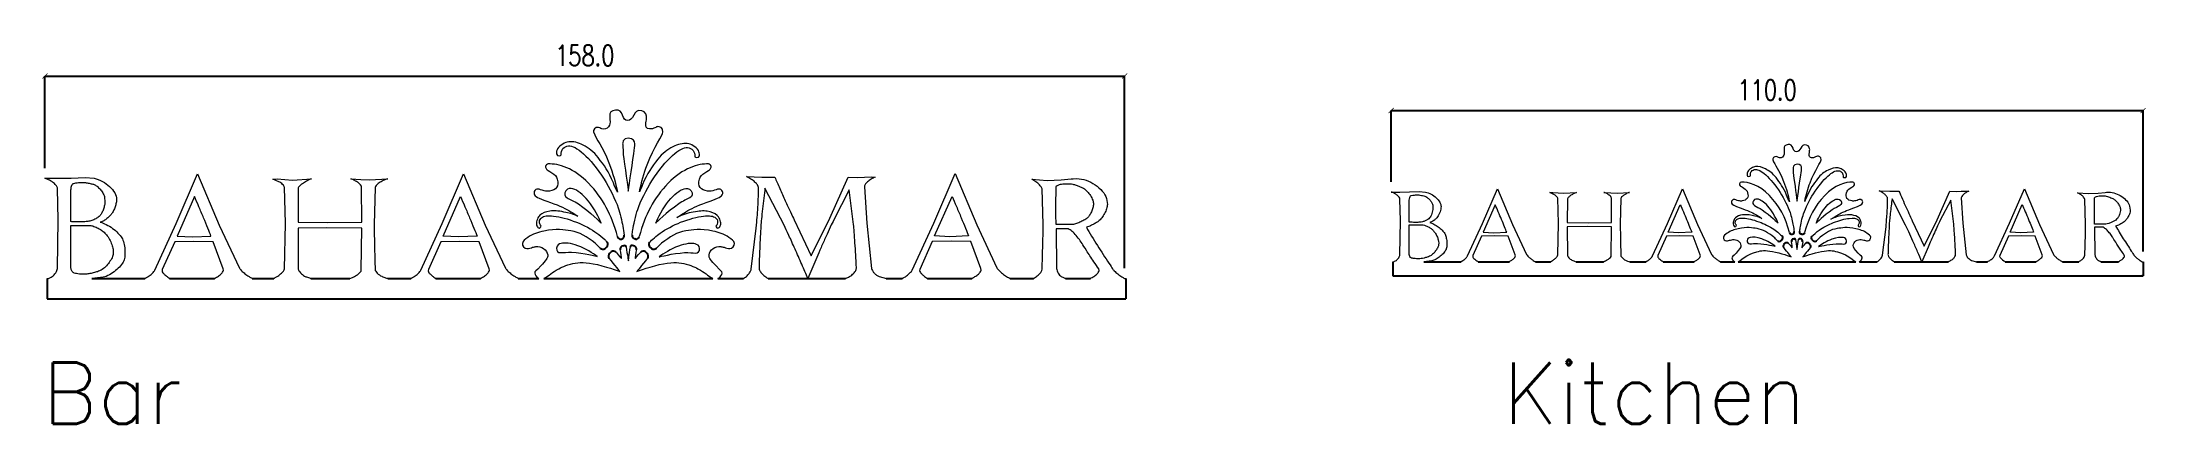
# Model space of a CAD drawing. Header units: inches. Extents: x 85 to 393, y -4 to 52.
import ezdxf

# ---------------------------------------------------------------- set-up
doc = ezdxf.new("R2010")
doc.units = ezdxf.units.IN
doc.header["$LTSCALE"] = 0.5
doc.header["$MEASUREMENT"] = 0
doc.layers.add('DIM', color=2, linetype='Continuous', lineweight=25)
doc.layers.add('I-FURN2', color=4, linetype='Continuous', lineweight=13)
doc.styles.add('Annotative', font='romans.shx', dxfattribs={"width": 0.75})
doc.styles.add('Arch-Dim', font='romans.shx', dxfattribs={"width": 0.75})
doc.dimstyles.new('Arch fav inches', dxfattribs={"dimscale": 48, "dimtxt": 0.0625, "dimasz": 0.015625, "dimexe": 0, "dimexo": 0.03125, "dimgap": 0.03125, "dimtad": 1, "dimdec": 1, "dimzin": 3, "dimdsep": 46, "dimtxsty": 'Arch-Dim', "dimblk1": 'ARCHTICK', "dimblk2": 'ARCHTICK', "dimsah": 1, "dimcen": 1, "dimclrd": 256, "dimclre": 256, "dimclrt": 256, "dimadec": 4, "dimazin": 2, "dimtfac": 1, "dimtdec": 1, "dimtix": 1, "dimtmove": 2, "dimatfit": 3, "dimfxl": 1, "dimfrac": 2, "dimtolj": 1, "dimtzin": 7, "dimarcsym": 0})

msp = doc.modelspace()

# ---------------------------------------------------------------- texts
at = {"char_height": 9, "width": 163.8845, "attachment_point": 1, "style": 'Annotative'}
for s, insert in [('{\\W1;Bar }', (85.07, 4.99)), ('{\\W1;Kitchen }', (298.82, 4.99))]:
    msp.add_mtext(s, dxfattribs=dict(at, insert=insert))

# ---------------------------------------------------------------- blocks, each defined once
blk = doc.blocks.new('baha sign flat letters')
for p, q in [((704.72, 1145.12, 0.99), (704.97, 1145.34, 0.99)), ((707.09, 1146.48, 0.99), (707.11, 1146.48, 0.99)), ((707.36, 1145.51, 0.99), (707.51, 1145.53, 0.99)), ((708.89, 1145.51, 0.99), (708.7, 1145.54, 0.99)), ((708.89, 1145.51, 0.99), (708.74, 1145.53, 0.99)), ((709.16, 1146.48, 0.99), (709.09, 1146.49, 0.99)), ((709.16, 1146.48, 0.99), (709.14, 1146.48, 0.99)), ((711.54, 1145.12, 0.99), (711.28, 1145.35, 0.99)), ((705.38, 1144.37, 0.99), (705.63, 1144.59, 0.99)), ((710.88, 1144.37, 0.99), (710.62, 1144.59, 0.99))]:
    blk.add_line(p, q)
for centre, radius, start, end in [((704.64, 1145.72, 0.99), 0.5, 311.9976, 42.4657), ((707.01, 1146.97, 0.99), 0.5, 194.4037, 279.0341), ((707.44, 1145.01, 0.99), 0.5, 99.0341, 190.2639), ((707.03, 1146.97, 0.99), 0.5, 279.0341, 9.0189), ((707.55, 1145.29, 0.99), 0.25, 9.0849, 99.0341), ((708.66, 1145.29, 0.99), 0.25, 81.929, 171.9369), ((709.16, 1146.98, 0.99), 0.5, 171.8701, 261.8925), ((708.81, 1145.01, 0.99), 0.503, 350.1688, 80.8733), ((709.24, 1146.98, 0.99), 0.508, 261.3757, 345.0324), ((711.62, 1145.72, 0.99), 0.5, 146.5687, 228.0644), ((704.38, 1145.49, 0.99), 0.5, 223.952, 311.9976), ((705.71, 1143.99, 0.99), 0.5, 131.9976, 220.1472), ((705.96, 1144.22, 0.99), 0.5, 40.6957, 131.9976), ((710.29, 1144.22, 0.99), 0.5, 48.0644, 139.3663), ((710.54, 1143.99, 0.99), 0.5, 319.917, 48.0644), ((711.87, 1145.49, 0.99), 0.504, 228.2401, 315.6812)]:
    blk.add_arc(centre, radius, start, end)
at = {"color": 7, "lineweight": 0}
for points, knots in [([(708.66, 1147.06, 0.99), (708.7, 1147.32, 0.99), (708.74, 1147.59, 0.99), (708.78, 1147.85, 0.99), (708.9, 1148.48, 0.99), (709.19, 1149.93, 0.99), (709.5, 1150.81, 0.99), (709.89, 1151.96, 0.99), (710.78, 1153.78, 0.99), (711.57, 1154.99, 0.99), (712.61, 1156.6, 0.99), (713.61, 1157.84, 0.99), (714.59, 1158.72, 0.99), (715.49, 1159.53, 0.99), (716.22, 1159.91, 0.99), (716.78, 1159.87, 0.99), (717.13, 1159.84, 0.99), (717.39, 1159.7, 0.99), (717.59, 1159.46, 0.99), (717.78, 1159.22, 0.99), (717.86, 1158.91, 0.99), (717.83, 1158.54, 0.99), (717.82, 1158.45, 0.99), (718.49, 1158.21, 0.99), (718.53, 1158.68, 0.99), (718.56, 1158.97, 0.99), (718.5, 1159.23, 0.99), (718.37, 1159.44, 0.99), (718.2, 1159.71, 0.99), (717.96, 1159.94, 0.99), (717.63, 1160.13, 0.99), (717.32, 1160.33, 0.99), (717.03, 1160.44, 0.99), (716.75, 1160.46, 0.99), (716.08, 1160.52, 0.99), (715.38, 1160.36, 0.99), (714.64, 1159.98, 0.99), (713.88, 1159.57, 0.99), (713.07, 1159.03, 0.99), (712.43, 1158.16, 0.99), (711.58, 1157.01, 0.99), (710.87, 1156.13, 0.99), (710.21, 1154.47, 0.99), (710.07, 1154.11, 0.99), (709.91, 1153.74, 0.99), (709.75, 1153.38, 0.99), (710.05, 1154.81, 0.99), (710.4, 1156.13, 0.99), (710.86, 1157.34, 0.99), (711.9, 1160.03, 0.99), (713.16, 1161.7, 0.99), (713.19, 1162.15, 0.99), (713.24, 1162.81, 0.99), (712.7, 1162.97, 0.99), (712.4, 1162.94, 0.99), (712.32, 1162.93, 0.99), (712.18, 1162.87, 0.99), (712, 1162.77, 0.99), (711.82, 1162.67, 0.99), (711.67, 1162.61, 0.99), (711.56, 1162.6, 0.99), (711.01, 1162.54, 0.99), (710.72, 1162.7, 0.99), (710.67, 1163.09, 0.99), (710.66, 1163.2, 0.99), (710.68, 1163.41, 0.99), (710.73, 1163.72, 0.99), (710.78, 1164.03, 0.99), (710.8, 1164.28, 0.99), (710.78, 1164.48, 0.99), (710.72, 1164.97, 0.99), (710.34, 1165.35, 0.99), (709.63, 1165.28, 0.99), (709.46, 1165.26, 0.99), (709.24, 1165.13, 0.99), (708.93, 1164.64, 0.99), (708.61, 1164.12, 0.99), (708.43, 1163.83, 0.99), (708.02, 1163.83, 0.99), (707.61, 1163.83, 0.99), (707.44, 1164.07, 0.99), (707.28, 1164.62, 0.99), (707.12, 1165.18, 0.99), (706.78, 1165.42, 0.99), (706.26, 1165.37, 0.99), (705.63, 1165.3, 0.99), (705.34, 1164.99, 0.99), (705.4, 1164.44, 0.99), (705.47, 1163.78, 0.99), (705.46, 1163.35, 0.99), (705.37, 1163.15, 0.99), (705.24, 1162.83, 0.99), (704.91, 1162.52, 0.99), (704.44, 1162.57, 0.99), (704.16, 1162.61, 0.99), (704.06, 1162.76, 0.99), (703.76, 1162.82, 0.99), (703.28, 1162.9, 0.99), (702.94, 1162.43, 0.99), (703.03, 1162.17, 0.99), (703.44, 1160.94, 0.99), (704.32, 1160.21, 0.99), (705.29, 1157.62, 0.99), (705.89, 1156.01, 0.99), (706.26, 1154.71, 0.99), (706.53, 1153.33, 0.99), (706.32, 1153.8, 0.99), (706.11, 1154.27, 0.99), (705.93, 1154.73, 0.99), (705.27, 1156.39, 0.99), (704.56, 1157.27, 0.99), (703.71, 1158.42, 0.99), (703.07, 1159.29, 0.99), (702.27, 1159.83, 0.99), (701.5, 1160.24, 0.99), (700.76, 1160.62, 0.99), (700.06, 1160.78, 0.99), (699.4, 1160.72, 0.99), (699.12, 1160.7, 0.99), (698.82, 1160.59, 0.99), (698.52, 1160.39, 0.99), (698.19, 1160.2, 0.99), (697.94, 1159.96, 0.99), (697.78, 1159.7, 0.99), (697.64, 1159.49, 0.99), (697.59, 1159.23, 0.99), (697.61, 1158.94, 0.99), (697.65, 1158.46, 0.99), (698.32, 1158.71, 0.99), (698.31, 1158.8, 0.99), (698.28, 1159.17, 0.99), (698.36, 1159.48, 0.99), (698.56, 1159.72, 0.99), (698.75, 1159.96, 0.99), (699.02, 1160.1, 0.99), (699.36, 1160.13, 0.99), (699.92, 1160.17, 0.99), (700.65, 1159.79, 0.99), (701.55, 1158.98, 0.99), (702.53, 1158.1, 0.99), (703.54, 1156.85, 0.99), (704.58, 1155.25, 0.99), (705.36, 1154.04, 0.99), (706.25, 1152.22, 0.99), (706.65, 1151.07, 0.99), (706.91, 1150.29, 0.99), (707.17, 1149.07, 0.99), (707.32, 1148.36, 0.99), (707.38, 1147.94, 0.99), (707.45, 1147.5, 0.99), (707.52, 1147.05, 0.99)], [49.876054, 49.876054, 49.876054, 49.876054, 50, 50, 50, 51, 51, 51, 52, 52, 52, 53, 53, 53, 54, 54, 54, 55, 55, 55, 56, 56, 56, 57, 57, 57, 58, 58, 58, 59, 59, 59, 60, 60, 60, 61, 61, 61, 62, 62, 62, 63, 63, 63, 64, 64, 64, 65, 65, 65, 66, 66, 66, 67, 67, 67, 68, 68, 68, 69, 69, 69, 70, 70, 70, 71, 71, 71, 72, 72, 72, 73, 73, 73, 74, 74, 74, 75, 75, 75, 76, 76, 76, 77, 77, 77, 78, 78, 78, 79, 79, 79, 80, 80, 80, 81, 81, 81, 82, 82, 82, 83, 83, 83, 84, 84, 84, 85, 85, 85, 86, 86, 86, 87, 87, 87, 88, 88, 88, 89, 89, 89, 90, 90, 90, 91, 91, 91, 92, 92, 92, 93, 93, 93, 94, 94, 94, 95, 95, 95, 96, 96, 96, 97, 97, 97, 98, 98, 98, 98.191776, 98.191776, 98.191776, 98.191776]), ([(707.39, 1158.85, 0.99), (707.32, 1159.72, 0.99), (707.29, 1160.43, 0.99), (707.29, 1160.43, 0.99), (707.29, 1160.43, 0.99), (707.28, 1161.26, 0.99), (708.12, 1161.26, 0.99), (708.91, 1161.26, 0.99), (709.08, 1160.75, 0.99), (709.08, 1160.43, 0.99), (709.09, 1160.11, 0.99), (709.04, 1159.72, 0.99), (708.92, 1158.95, 0.99), (708.62, 1156.91, 0.99), (708.12, 1153.47, 0.99), (708.12, 1153.47, 0.99), (708.12, 1153.47, 0.99), (707.58, 1157.53, 0.99), (707.39, 1158.85, 0.99)], [0, 0, 0, 0, 1, 1, 1, 2, 2, 2, 3, 3, 3, 4, 4, 4, 5, 5, 5, 6, 6, 6, 6]), ([(631.48, 1152.59, 0.99), (631.45, 1152.75, 0.99), (631.38, 1152.92, 0.99), (631.29, 1153.11, 0.99), (631.19, 1153.3, 0.99), (631.07, 1153.48, 0.99), (630.94, 1153.65, 0.99), (630.8, 1153.82, 0.99), (630.65, 1153.97, 0.99), (630.49, 1154.11, 0.99), (630.34, 1154.25, 0.99), (630.18, 1154.35, 0.99), (630.03, 1154.42, 0.99), (629.92, 1154.47, 0.99), (629.79, 1154.52, 0.99), (629.62, 1154.56, 0.99), (629.46, 1154.6, 0.99), (629.28, 1154.64, 0.99), (629.09, 1154.68, 0.99), (628.9, 1154.71, 0.99), (628.71, 1154.74, 0.99), (628.53, 1154.76, 0.99), (628.34, 1154.77, 0.99), (628.18, 1154.78, 0.99), (628.03, 1154.78, 0.99), (627.79, 1154.77, 0.99), (627.54, 1154.74, 0.99), (627.29, 1154.7, 0.99), (627.03, 1154.66, 0.99), (626.87, 1154.62, 0.99), (626.81, 1154.57, 0.99), (626.75, 1154.52, 0.99), (626.69, 1154.41, 0.99), (626.64, 1154.23, 0.99), (626.59, 1154.05, 0.99), (626.56, 1153.87, 0.99), (626.56, 1153.69, 0.99), (626.56, 1153.69, 0.99), (626.56, 1149.03, 0.99), (626.56, 1149.03, 0.99), (626.73, 1149.02, 0.99), (626.92, 1149.01, 0.99), (627.13, 1149, 0.99), (627.34, 1148.99, 0.99), (627.54, 1148.98, 0.99), (627.75, 1148.98, 0.99), (627.96, 1148.98, 0.99), (628.16, 1148.98, 0.99), (628.35, 1148.99, 0.99), (628.53, 1149, 0.99), (628.68, 1149.01, 0.99), (628.79, 1149.03, 0.99), (628.94, 1149.03, 0.99), (629.12, 1149.06, 0.99), (629.32, 1149.12, 0.99), (629.52, 1149.17, 0.99), (629.71, 1149.24, 0.99), (629.9, 1149.32, 0.99), (630.09, 1149.41, 0.99), (630.27, 1149.5, 0.99), (630.44, 1149.61, 0.99), (630.61, 1149.72, 0.99), (630.74, 1149.82, 0.99), (630.84, 1149.93, 0.99), (630.92, 1150.03, 0.99), (631, 1150.16, 0.99), (631.09, 1150.33, 0.99), (631.17, 1150.49, 0.99), (631.25, 1150.67, 0.99), (631.31, 1150.86, 0.99), (631.38, 1151.04, 0.99), (631.43, 1151.23, 0.99), (631.47, 1151.42, 0.99), (631.52, 1151.61, 0.99), (631.54, 1151.78, 0.99), (631.54, 1151.93, 0.99), (631.54, 1151.93, 0.99), (631.48, 1152.59, 0.99), (631.48, 1152.59, 0.99)], [0, 0, 0, 0, 1, 1, 1, 2, 2, 2, 3, 3, 3, 4, 4, 4, 5, 5, 5, 6, 6, 6, 7, 7, 7, 8, 8, 8, 9, 9, 9, 10, 10, 10, 11, 11, 11, 12, 12, 12, 13, 13, 13, 14, 14, 14, 15, 15, 15, 16, 16, 16, 17, 17, 17, 18, 18, 18, 19, 19, 19, 20, 20, 20, 21, 21, 21, 22, 22, 22, 23, 23, 23, 24, 24, 24, 25, 25, 25, 26, 26, 26, 26]), ([(706.53, 1146.85, 0.99), (705.71, 1150.03, 0.99), (704.39, 1152.47, 0.99), (702.31, 1154.64, 0.99), (700.17, 1156.87, 0.99), (697.86, 1157.55, 0.99), (696.41, 1157.48, 0.99), (696.27, 1157.47, 0.99), (696.03, 1157.32, 0.99), (696.01, 1157.12, 0.99), (696, 1157.01, 0.99), (696.04, 1156.84, 0.99), (696.17, 1156.7, 0.99), (696.25, 1156.61, 0.99), (696.47, 1156.49, 0.99), (696.93, 1156.19, 0.99), (697.4, 1155.88, 0.99), (697.58, 1155.71, 0.99), (697.72, 1155.24, 0.99), (698.05, 1154.21, 0.99), (697.54, 1153.68, 0.99), (696.57, 1153.49, 0.99), (696.41, 1153.46, 0.99), (696.11, 1153.47, 0.99), (695.79, 1153.55, 0.99), (695.42, 1153.63, 0.99), (695.05, 1153.8, 0.99), (694.93, 1153.8, 0.99), (694.8, 1153.81, 0.99), (694.63, 1153.78, 0.99), (694.45, 1153.61, 0.99), (694.27, 1153.43, 0.99), (694.33, 1153.12, 0.99), (694.34, 1153.04, 0.99), (694.39, 1152.77, 0.99), (695.01, 1152.43, 0.99), (696.18, 1152.04, 0.99), (697.75, 1151.49, 0.99), (698.66, 1151.1, 0.99), (699.43, 1150.64, 0.99), (699.73, 1150.47, 0.99), (700.21, 1150.17, 0.99), (700.73, 1149.83, 0.99), (700.03, 1150.16, 0.99), (699.44, 1150.29, 0.99), (698.7, 1150.44, 0.99), (697.81, 1150.61, 0.99), (697.25, 1150.65, 0.99), (696.63, 1150.57, 0.99), (696.04, 1150.48, 0.99), (695.56, 1150.28, 0.99), (695.19, 1149.96, 0.99), (695.04, 1149.83, 0.99), (694.91, 1149.64, 0.99), (694.81, 1149.4, 0.99), (694.7, 1149.14, 0.99), (694.65, 1148.9, 0.99), (694.67, 1148.68, 0.99), (694.68, 1148.5, 0.99), (694.76, 1148.32, 0.99), (694.9, 1148.16, 0.99), (695.12, 1147.9, 0.99), (695.41, 1148.33, 0.99), (695.36, 1148.38, 0.99), (695.19, 1148.58, 0.99), (695.11, 1148.79, 0.99), (695.12, 1149.02, 0.99), (695.13, 1149.24, 0.99), (695.23, 1149.44, 0.99), (695.42, 1149.6, 0.99), (695.73, 1149.86, 0.99), (696.32, 1149.95, 0.99), (697.19, 1149.85, 0.99), (698.14, 1149.75, 0.99), (699.26, 1149.44, 0.99), (700.55, 1148.94, 0.99), (701.52, 1148.56, 0.99), (702.81, 1147.87, 0.99), (703.53, 1147.36, 0.99), (703.88, 1147.11, 0.99), (704.32, 1146.73, 0.99), (704.68, 1146.4, 0.99), (704.79, 1146.29, 0.99), (704.9, 1146.17, 0.99), (705.01, 1146.05, 0.99)], [28.142449, 28.142449, 28.142449, 28.142449, 29, 29, 29, 30, 30, 30, 31, 31, 31, 32, 32, 32, 33, 33, 33, 34, 34, 34, 35, 35, 35, 36, 36, 36, 37, 37, 37, 38, 38, 38, 39, 39, 39, 40, 40, 40, 41, 41, 41, 42, 42, 42, 43, 43, 43, 44, 44, 44, 45, 45, 45, 46, 46, 46, 47, 47, 47, 48, 48, 48, 49, 49, 49, 50, 50, 50, 51, 51, 51, 52, 52, 52, 53, 53, 53, 54, 54, 54, 55, 55, 55, 55.080394, 55.080394, 55.080394, 55.080394]), ([(711.2, 1146, 0.99), (711.57, 1146.34, 0.99), (712.28, 1146.99, 0.99), (712.79, 1147.35, 0.99), (713.5, 1147.86, 0.99), (714.8, 1148.55, 0.99), (715.77, 1148.93, 0.99), (717.06, 1149.43, 0.99), (718.18, 1149.74, 0.99), (719.12, 1149.84, 0.99), (719.99, 1149.94, 0.99), (720.58, 1149.85, 0.99), (720.89, 1149.59, 0.99), (721.08, 1149.43, 0.99), (721.18, 1149.23, 0.99), (721.19, 1149.01, 0.99), (721.21, 1148.78, 0.99), (721.12, 1148.57, 0.99), (720.95, 1148.37, 0.99), (720.9, 1148.32, 0.99), (721.19, 1147.89, 0.99), (721.42, 1148.15, 0.99), (721.56, 1148.31, 0.99), (721.63, 1148.49, 0.99), (721.64, 1148.67, 0.99), (721.66, 1148.89, 0.99), (721.61, 1149.13, 0.99), (721.5, 1149.39, 0.99), (721.41, 1149.63, 0.99), (721.28, 1149.82, 0.99), (721.12, 1149.95, 0.99), (720.76, 1150.27, 0.99), (720.28, 1150.47, 0.99), (719.68, 1150.56, 0.99), (719.06, 1150.64, 0.99), (718.51, 1150.6, 0.99), (717.62, 1150.43, 0.99), (716.75, 1150.25, 0.99), (716.09, 1150.11, 0.99), (715.24, 1149.64, 0.99), (715.86, 1150.05, 0.99), (716.47, 1150.43, 0.99), (716.83, 1150.64, 0.99), (717.6, 1151.1, 0.99), (718.51, 1151.49, 0.99), (720.08, 1152.04, 0.99), (721.25, 1152.43, 0.99), (721.86, 1152.77, 0.99), (721.91, 1153.04, 0.99), (721.93, 1153.12, 0.99), (721.99, 1153.43, 0.99), (721.81, 1153.61, 0.99), (721.63, 1153.78, 0.99), (721.45, 1153.81, 0.99), (721.33, 1153.8, 0.99), (721.2, 1153.8, 0.99), (720.84, 1153.63, 0.99), (720.47, 1153.55, 0.99), (720.14, 1153.47, 0.99), (719.85, 1153.46, 0.99), (719.69, 1153.49, 0.99), (718.71, 1153.68, 0.99), (718.21, 1154.21, 0.99), (718.53, 1155.24, 0.99), (718.68, 1155.71, 0.99), (718.86, 1155.88, 0.99), (719.32, 1156.19, 0.99), (719.79, 1156.49, 0.99), (720.01, 1156.61, 0.99), (720.08, 1156.7, 0.99), (720.21, 1156.84, 0.99), (720.25, 1157.01, 0.99), (720.24, 1157.12, 0.99), (720.23, 1157.32, 0.99), (719.98, 1157.47, 0.99), (719.84, 1157.48, 0.99), (718.4, 1157.55, 0.99), (716.08, 1156.87, 0.99), (713.94, 1154.64, 0.99), (711.87, 1152.47, 0.99), (710.54, 1150.03, 0.99), (709.73, 1146.85, 0.99)], [28.012548, 28.012548, 28.012548, 28.012548, 29, 29, 29, 30, 30, 30, 31, 31, 31, 32, 32, 32, 33, 33, 33, 34, 34, 34, 35, 35, 35, 36, 36, 36, 37, 37, 37, 38, 38, 38, 39, 39, 39, 40, 40, 40, 41, 41, 41, 42, 42, 42, 43, 43, 43, 44, 44, 44, 45, 45, 45, 46, 46, 46, 47, 47, 47, 48, 48, 48, 49, 49, 49, 50, 50, 50, 51, 51, 51, 52, 52, 52, 53, 53, 53, 54, 54, 54, 54.857324, 54.857324, 54.857324, 54.857324]), ([(775.68, 1150.06, 0.99), (775.78, 1150.23, 0.99), (775.87, 1150.42, 0.99), (775.95, 1150.62, 0.99), (776.02, 1150.82, 0.99), (776.08, 1151.01, 0.99), (776.13, 1151.2, 0.99), (776.17, 1151.39, 0.99), (776.18, 1151.57, 0.99), (776.17, 1151.72, 0.99), (776.16, 1151.91, 0.99), (776.11, 1152.12, 0.99), (776.01, 1152.34, 0.99), (775.91, 1152.56, 0.99), (775.79, 1152.78, 0.99), (775.64, 1153, 0.99), (775.49, 1153.21, 0.99), (775.32, 1153.41, 0.99), (775.14, 1153.59, 0.99), (774.95, 1153.77, 0.99), (774.76, 1153.91, 0.99), (774.57, 1154, 0.99), (774.45, 1154.06, 0.99), (774.31, 1154.13, 0.99), (774.15, 1154.19, 0.99), (773.99, 1154.26, 0.99), (773.82, 1154.32, 0.99), (773.66, 1154.37, 0.99), (773.49, 1154.43, 0.99), (773.33, 1154.47, 0.99), (773.17, 1154.51, 0.99), (773.02, 1154.54, 0.99), (772.88, 1154.57, 0.99), (772.78, 1154.58, 0.99), (772.52, 1154.59, 0.99), (772.28, 1154.59, 0.99), (772.03, 1154.58, 0.99), (771.78, 1154.57, 0.99), (771.57, 1154.54, 0.99), (771.37, 1154.5, 0.99), (771.18, 1154.46, 0.99), (771.03, 1154.41, 0.99), (770.91, 1154.34, 0.99), (770.79, 1154.29, 0.99), (770.73, 1154.22, 0.99), (770.73, 1154.15, 0.99), (770.72, 1153.62, 0.99), (770.71, 1153.07, 0.99), (770.7, 1152.49, 0.99), (770.69, 1151.9, 0.99), (770.69, 1151.36, 0.99), (770.69, 1150.84, 0.99), (770.69, 1150.33, 0.99), (770.69, 1149.87, 0.99), (770.7, 1149.47, 0.99), (770.71, 1149.07, 0.99), (770.72, 1148.78, 0.99), (770.73, 1148.61, 0.99), (770.73, 1148.61, 0.99), (773.12, 1148.61, 0.99), (773.12, 1148.61, 0.99), (773.3, 1148.64, 0.99), (773.49, 1148.69, 0.99), (773.71, 1148.76, 0.99), (773.93, 1148.83, 0.99), (774.14, 1148.91, 0.99), (774.35, 1149.01, 0.99), (774.56, 1149.11, 0.99), (774.75, 1149.21, 0.99), (774.93, 1149.32, 0.99), (775.11, 1149.42, 0.99), (775.26, 1149.53, 0.99), (775.36, 1149.64, 0.99), (775.47, 1149.75, 0.99), (775.58, 1149.89, 0.99), (775.68, 1150.06, 0.99)], [0, 0, 0, 0, 1, 1, 1, 2, 2, 2, 3, 3, 3, 4, 4, 4, 5, 5, 5, 6, 6, 6, 7, 7, 7, 8, 8, 8, 9, 9, 9, 10, 10, 10, 11, 11, 11, 12, 12, 12, 13, 13, 13, 14, 14, 14, 15, 15, 15, 16, 16, 16, 17, 17, 17, 18, 18, 18, 19, 19, 19, 20, 20, 20, 21, 21, 21, 22, 22, 22, 23, 23, 23, 24, 24, 24, 25, 25, 25, 25]), ([(632.96, 1153.25, 0.99), (633.15, 1152.92, 0.99), (633.24, 1152.6, 0.99), (633.24, 1152.3, 0.99), (633.24, 1152.16, 0.99), (633.22, 1151.99, 0.99), (633.18, 1151.8, 0.99)], [37, 37, 37, 37, 38, 38, 38, 39, 39, 39, 39]), ([(683.27, 1146.8, 0.99), (683.27, 1146.8, 0.99), (685.98, 1146.92, 0.99), (685.98, 1146.92, 0.99), (685.87, 1147.21, 0.99), (685.72, 1147.59, 0.99), (685.53, 1148.07, 0.99), (685.34, 1148.54, 0.99), (685.13, 1149.04, 0.99), (684.9, 1149.58, 0.99), (684.67, 1150.12, 0.99), (684.45, 1150.67, 0.99), (684.21, 1151.22, 0.99), (683.98, 1151.77, 0.99), (683.76, 1152.26, 0.99), (683.57, 1152.71, 0.99), (683.57, 1152.71, 0.99), (681.02, 1146.91, 0.99), (681.02, 1146.91, 0.99), (681.02, 1146.91, 0.99), (683.27, 1146.8, 0.99), (683.27, 1146.8, 0.99)], [0, 0, 0, 0, 1, 1, 1, 2, 2, 2, 3, 3, 3, 4, 4, 4, 5, 5, 5, 6, 6, 6, 7, 7, 7, 7]), ([(699.16, 1152.53, 0.99), (698.81, 1152.74, 0.99), (698.69, 1153.15, 0.99), (698.97, 1153.55, 0.99), (699.24, 1153.95, 0.99), (699.73, 1153.93, 0.99), (700.02, 1153.84, 0.99), (700.67, 1153.64, 0.99), (701.45, 1153.08, 0.99), (702.28, 1152.04, 0.99), (703.12, 1151, 0.99), (703.84, 1149.58, 0.99), (704.15, 1148.81, 0.99), (704.15, 1148.81, 0.99), (702.51, 1150.46, 0.99), (700.81, 1151.63, 0.99), (700.17, 1152.06, 0.99), (699.59, 1152.27, 0.99), (699.16, 1152.53, 0.99)], [0, 0, 0, 0, 1, 1, 1, 2, 2, 2, 3, 3, 3, 4, 4, 4, 5, 5, 5, 6, 6, 6, 6]), ([(717.14, 1152.54, 0.99), (717.48, 1152.74, 0.99), (717.61, 1153.15, 0.99), (717.33, 1153.56, 0.99), (717.05, 1153.96, 0.99), (716.56, 1153.94, 0.99), (716.28, 1153.85, 0.99), (715.62, 1153.64, 0.99), (714.85, 1153.08, 0.99), (714.01, 1152.04, 0.99), (713.18, 1151, 0.99), (712.45, 1149.59, 0.99), (712.14, 1148.82, 0.99), (712.14, 1148.82, 0.99), (713.78, 1150.46, 0.99), (715.49, 1151.63, 0.99), (716.13, 1152.07, 0.99), (716.71, 1152.28, 0.99), (717.14, 1152.54, 0.99)], [0, 0, 0, 0, 1, 1, 1, 2, 2, 2, 3, 3, 3, 4, 4, 4, 5, 5, 5, 6, 6, 6, 6]), ([(755.19, 1146.82, 0.99), (755.19, 1146.82, 0.99), (757.9, 1146.94, 0.99), (757.9, 1146.94, 0.99), (757.8, 1147.23, 0.99), (757.65, 1147.61, 0.99), (757.45, 1148.09, 0.99), (757.26, 1148.56, 0.99), (757.05, 1149.06, 0.99), (756.83, 1149.6, 0.99), (756.6, 1150.14, 0.99), (756.37, 1150.69, 0.99), (756.14, 1151.24, 0.99), (755.9, 1151.79, 0.99), (755.69, 1152.29, 0.99), (755.5, 1152.73, 0.99), (755.5, 1152.73, 0.99), (752.95, 1146.93, 0.99), (752.95, 1146.93, 0.99), (752.95, 1146.93, 0.99), (755.19, 1146.82, 0.99), (755.19, 1146.82, 0.99)], [0, 0, 0, 0, 1, 1, 1, 2, 2, 2, 3, 3, 3, 4, 4, 4, 5, 5, 5, 6, 6, 6, 7, 7, 7, 7]), ([(628.5, 1141.33, 0.99), (628.64, 1141.33, 0.99), (628.82, 1141.34, 0.99), (629.02, 1141.37, 0.99), (629.22, 1141.4, 0.99), (629.44, 1141.44, 0.99), (629.66, 1141.49, 0.99), (629.88, 1141.54, 0.99), (630.1, 1141.59, 0.99), (630.31, 1141.66, 0.99), (630.52, 1141.72, 0.99), (630.69, 1141.79, 0.99), (630.84, 1141.87, 0.99), (631.04, 1141.96, 0.99), (631.25, 1142.1, 0.99), (631.46, 1142.29, 0.99), (631.67, 1142.47, 0.99), (631.86, 1142.68, 0.99), (632.03, 1142.9, 0.99), (632.2, 1143.12, 0.99), (632.35, 1143.35, 0.99), (632.48, 1143.58, 0.99), (632.61, 1143.81, 0.99), (632.69, 1144.03, 0.99), (632.72, 1144.22, 0.99), (632.72, 1144.22, 0.99), (632.76, 1144.69, 0.99), (632.76, 1144.69, 0.99), (632.76, 1144.87, 0.99), (632.72, 1145.08, 0.99), (632.65, 1145.32, 0.99), (632.58, 1145.57, 0.99), (632.49, 1145.82, 0.99), (632.37, 1146.07, 0.99), (632.26, 1146.32, 0.99), (632.13, 1146.56, 0.99), (631.98, 1146.79, 0.99), (631.83, 1147.02, 0.99), (631.67, 1147.21, 0.99), (631.52, 1147.36, 0.99), (631.37, 1147.51, 0.99), (631.2, 1147.64, 0.99), (631.01, 1147.78, 0.99), (630.81, 1147.91, 0.99), (630.6, 1148.03, 0.99), (630.39, 1148.14, 0.99), (630.17, 1148.24, 0.99), (629.96, 1148.33, 0.99), (629.76, 1148.4, 0.99), (629.55, 1148.46, 0.99), (629.38, 1148.49, 0.99), (629.24, 1148.49, 0.99), (629.24, 1148.49, 0.99), (626.56, 1148.49, 0.99), (626.56, 1148.49, 0.99), (626.56, 1148.49, 0.99), (626.56, 1142.24, 0.99), (626.56, 1142.24, 0.99), (626.56, 1142.11, 0.99), (626.6, 1141.97, 0.99), (626.69, 1141.82, 0.99), (626.77, 1141.67, 0.99), (626.86, 1141.57, 0.99), (626.96, 1141.52, 0.99), (627, 1141.5, 0.99), (627.08, 1141.48, 0.99), (627.2, 1141.45, 0.99), (627.31, 1141.43, 0.99), (627.44, 1141.41, 0.99), (627.58, 1141.39, 0.99), (627.73, 1141.37, 0.99), (627.88, 1141.36, 0.99), (628.04, 1141.34, 0.99), (628.2, 1141.33, 0.99), (628.36, 1141.33, 0.99), (628.5, 1141.33, 0.99)], [0, 0, 0, 0, 1, 1, 1, 2, 2, 2, 3, 3, 3, 4, 4, 4, 5, 5, 5, 6, 6, 6, 7, 7, 7, 8, 8, 8, 9, 9, 9, 10, 10, 10, 11, 11, 11, 12, 12, 12, 13, 13, 13, 14, 14, 14, 15, 15, 15, 16, 16, 16, 17, 17, 17, 18, 18, 18, 19, 19, 19, 20, 20, 20, 21, 21, 21, 22, 22, 22, 23, 23, 23, 24, 24, 24, 25, 25, 25, 25]), ([(704.02, 1145.14, 0.99), (703.74, 1145.43, 0.99), (703.48, 1145.68, 0.99), (703.26, 1145.86, 0.99), (702.04, 1146.84, 0.99), (701, 1147.49, 0.99), (699.71, 1147.68, 0.99), (698.72, 1147.84, 0.99), (697.65, 1148.07, 0.99), (695.75, 1147.65, 0.99), (694.94, 1147.48, 0.99), (694.1, 1147.2, 0.99), (693.42, 1146.71, 0.99), (693.02, 1146.42, 0.99), (692.67, 1146.22, 0.99), (692.62, 1145.85, 0.99), (692.56, 1145.47, 0.99), (692.92, 1145.11, 0.99), (693.28, 1145.08, 0.99), (693.56, 1145.04, 0.99), (693.9, 1145.22, 0.99), (694.11, 1145.28, 0.99), (694.31, 1145.33, 0.99), (694.47, 1145.36, 0.99), (694.6, 1145.38, 0.99), (695.01, 1145.43, 0.99), (695.39, 1145.34, 0.99), (695.73, 1145.1, 0.99), (696.07, 1144.85, 0.99), (696.27, 1144.53, 0.99), (696.32, 1144.15, 0.99), (696.38, 1143.71, 0.99), (696, 1143.32, 0.99), (695.3, 1142.54, 0.99), (694.6, 1141.77, 0.99), (694.41, 1141.82, 0.99), (694.42, 1141.5, 0.99), (694.44, 1141.25, 0.99), (694.62, 1140.88, 0.99), (695.02, 1140.72, 0.99)], [16.817929, 16.817929, 16.817929, 16.817929, 17, 17, 17, 18, 18, 18, 19, 19, 19, 20, 20, 20, 21, 21, 21, 22, 22, 22, 23, 23, 23, 24, 24, 24, 25, 25, 25, 26, 26, 26, 27, 27, 27, 28, 28, 28, 28.721717, 28.721717, 28.721717, 28.721717]), ([(699.83, 1144.55, 0.99), (699.17, 1144.59, 0.99), (698.64, 1144.49, 0.99), (698.21, 1144.49, 0.99), (697.86, 1144.49, 0.99), (697.59, 1144.74, 0.99), (697.62, 1145.16, 0.99), (697.65, 1145.58, 0.99), (698.02, 1145.78, 0.99), (698.27, 1145.84, 0.99), (698.85, 1145.97, 0.99), (699.66, 1145.9, 0.99), (700.74, 1145.5, 0.99), (701.82, 1145.1, 0.99), (702.98, 1144.38, 0.99), (703.54, 1143.95, 0.99), (703.54, 1143.95, 0.99), (701.61, 1144.44, 0.99), (699.83, 1144.55, 0.99)], [0, 0, 0, 0, 1, 1, 1, 2, 2, 2, 3, 3, 3, 4, 4, 4, 5, 5, 5, 6, 6, 6, 6]), ([(707.8, 1145.33, 0.99), (707.98, 1144.16, 0.99), (708.13, 1143.27, 0.99), (708.13, 1143.27, 0.99), (708.13, 1143.27, 0.99), (708.25, 1144.16, 0.99), (708.42, 1145.32, 0.99)], [48.44717, 48.44717, 48.44717, 48.44717, 49, 49, 49, 49.599399, 49.599399, 49.599399, 49.599399]), ([(721.23, 1140.72, 0.99), (721.63, 1140.88, 0.99), (721.82, 1141.25, 0.99), (721.83, 1141.5, 0.99), (721.85, 1141.82, 0.99), (721.66, 1141.77, 0.99), (720.96, 1142.54, 0.99), (720.25, 1143.32, 0.99), (719.88, 1143.71, 0.99), (719.94, 1144.15, 0.99), (719.99, 1144.53, 0.99), (720.18, 1144.85, 0.99), (720.52, 1145.1, 0.99), (720.86, 1145.34, 0.99), (721.24, 1145.43, 0.99), (721.65, 1145.38, 0.99), (721.78, 1145.36, 0.99), (721.95, 1145.33, 0.99), (722.15, 1145.28, 0.99), (722.35, 1145.22, 0.99), (722.7, 1145.04, 0.99), (722.98, 1145.08, 0.99), (723.33, 1145.11, 0.99), (723.69, 1145.47, 0.99), (723.64, 1145.85, 0.99), (723.58, 1146.22, 0.99), (723.24, 1146.42, 0.99), (722.83, 1146.71, 0.99), (722.15, 1147.2, 0.99), (721.31, 1147.48, 0.99), (720.51, 1147.65, 0.99), (718.6, 1148.07, 0.99), (717.53, 1147.84, 0.99), (716.54, 1147.69, 0.99), (715.25, 1147.49, 0.99), (714.21, 1146.84, 0.99), (713, 1145.86, 0.99), (712.77, 1145.68, 0.99), (712.51, 1145.43, 0.99), (712.24, 1145.14, 0.99)], [9.278075, 9.278075, 9.278075, 9.278075, 10, 10, 10, 11, 11, 11, 12, 12, 12, 13, 13, 13, 14, 14, 14, 15, 15, 15, 16, 16, 16, 17, 17, 17, 18, 18, 18, 19, 19, 19, 20, 20, 20, 21, 21, 21, 21.181804, 21.181804, 21.181804, 21.181804]), ([(717.97, 1144.43, 0.99), (717.54, 1144.43, 0.99), (717.02, 1144.53, 0.99), (716.36, 1144.49, 0.99), (714.58, 1144.38, 0.99), (712.64, 1143.88, 0.99), (712.64, 1143.88, 0.99), (713.21, 1144.32, 0.99), (714.37, 1145.04, 0.99), (715.45, 1145.44, 0.99), (716.52, 1145.84, 0.99), (717.34, 1145.91, 0.99), (717.92, 1145.78, 0.99), (718.16, 1145.72, 0.99), (718.54, 1145.52, 0.99), (718.56, 1145.1, 0.99), (718.59, 1144.68, 0.99), (718.32, 1144.43, 0.99), (717.97, 1144.43, 0.99)], [0, 0, 0, 0, 1, 1, 1, 2, 2, 2, 3, 3, 3, 4, 4, 4, 5, 5, 5, 6, 6, 6, 6]), ([(741.49, 1142.23, 0.99), (741.46, 1143.05, 0.99), (741.43, 1143.59, 0.99), (741.4, 1144.18, 0.99), (741.36, 1144.78, 0.99), (741.33, 1145.35, 0.99), (741.29, 1145.92, 0.99)], [35, 35, 35, 35, 36, 36, 36, 37, 37, 37, 37]), ([(695.76, 1140.72, 0.99), (696.17, 1140.9, 0.99), (696.81, 1141.47, 0.99), (697.57, 1141.92, 0.99), (698.05, 1142.21, 0.99), (698.64, 1142.53, 0.99), (699.64, 1142.8, 0.99), (700.65, 1143.08, 0.99), (701.4, 1143.16, 0.99), (702.99, 1142.87, 0.99), (704.58, 1142.58, 0.99), (706.88, 1141.75, 0.99), (706.88, 1141.75, 0.99), (706.88, 1141.75, 0.99), (706.17, 1142.67, 0.99), (705.33, 1143.67, 0.99)], [29.1387, 29.1387, 29.1387, 29.1387, 30, 30, 30, 31, 31, 31, 32, 32, 32, 33, 33, 33, 33.543038, 33.543038, 33.543038, 33.543038]), ([(706.34, 1144.55, 0.99), (706.81, 1144, 0.99), (707.1, 1143.65, 0.99), (707.1, 1143.65, 0.99), (707.17, 1143.67, 0.99), (707.03, 1144.48, 0.99), (706.95, 1144.93, 0.99)], [26.47713, 26.47713, 26.47713, 26.47713, 27, 27, 27, 27.76422, 27.76422, 27.76422, 27.76422]), ([(709.31, 1144.93, 0.99), (709.23, 1144.48, 0.99), (709.09, 1143.67, 0.99), (709.15, 1143.65, 0.99), (709.15, 1143.65, 0.99), (709.46, 1144.02, 0.99), (709.95, 1144.58, 0.99)], [55.23543, 55.23543, 55.23543, 55.23543, 56, 56, 56, 56.592301, 56.592301, 56.592301, 56.592301]), ([(710.93, 1143.67, 0.99), (710.08, 1142.67, 0.99), (709.37, 1141.75, 0.99), (709.37, 1141.75, 0.99), (709.37, 1141.75, 0.99), (711.68, 1142.58, 0.99), (713.27, 1142.87, 0.99), (714.86, 1143.16, 0.99), (715.61, 1143.08, 0.99), (716.61, 1142.8, 0.99), (717.62, 1142.53, 0.99), (718.2, 1142.21, 0.99), (718.69, 1141.92, 0.99), (719.45, 1141.47, 0.99), (720.09, 1140.9, 0.99), (720.5, 1140.72, 0.99)], [4.456686, 4.456686, 4.456686, 4.456686, 5, 5, 5, 6, 6, 6, 7, 7, 7, 8, 8, 8, 8.861337, 8.861337, 8.861337, 8.861337])]:
    blk.add_open_spline(points, degree=3, knots=knots, dxfattribs=at)
for points in [[(623.42, 1155.09, 0.99), (623.2, 1155.21, 0.99), (622.98, 1155.3, 0.99), (622.75, 1155.38, 0.99)], [(622.75, 1155.38, 0.99), (622.75, 1155.38, 0.99), (624.58, 1155.38, 0.99), (624.58, 1155.38, 0.99)], [(624.01, 1154.7, 0.99), (623.84, 1154.84, 0.99), (623.65, 1154.97, 0.99), (623.42, 1155.09, 0.99)], [(624.42, 1154.28, 0.99), (624.31, 1154.42, 0.99), (624.18, 1154.56, 0.99), (624.01, 1154.7, 0.99)], [(624.58, 1155.38, 0.99), (624.58, 1155.38, 0.99), (626.58, 1155.41, 0.99), (626.58, 1155.41, 0.99)], [(626.58, 1155.41, 0.99), (626.58, 1155.41, 0.99), (628.64, 1155.47, 0.99), (628.64, 1155.47, 0.99)], [(628.64, 1155.47, 0.99), (628.64, 1155.47, 0.99), (629.96, 1155.38, 0.99), (629.96, 1155.38, 0.99)], [(629.96, 1155.38, 0.99), (630.36, 1155.29, 0.99), (630.76, 1155.14, 0.99), (631.16, 1154.93, 0.99)], [(631.16, 1154.93, 0.99), (631.55, 1154.71, 0.99), (631.9, 1154.46, 0.99), (632.21, 1154.17, 0.99)], [(641.96, 1148.77, 0.99), (641.96, 1148.77, 0.99), (645.09, 1156.05, 0.99), (645.09, 1156.05, 0.99)], [(645.09, 1156.05, 0.99), (645.09, 1156.05, 0.99), (648.25, 1148.52, 0.99), (648.25, 1148.52, 0.99)], [(656.12, 1155.26, 0.99), (656.12, 1155.26, 0.99), (656.75, 1155.28, 0.99), (656.75, 1155.28, 0.99)], [(656.96, 1154.88, 0.99), (656.96, 1154.88, 0.99), (656.12, 1155.26, 0.99), (656.12, 1155.26, 0.99)], [(656.75, 1155.28, 0.99), (656.75, 1155.28, 0.99), (657.84, 1155.19, 0.99), (657.84, 1155.19, 0.99)], [(657.53, 1154.47, 0.99), (657.36, 1154.64, 0.99), (657.16, 1154.78, 0.99), (656.96, 1154.88, 0.99)], [(657.84, 1155.19, 0.99), (657.84, 1155.19, 0.99), (658.97, 1155.12, 0.99), (658.97, 1155.12, 0.99)], [(658.97, 1155.12, 0.99), (658.97, 1155.12, 0.99), (661.74, 1155.31, 0.99), (661.74, 1155.31, 0.99)], [(660.43, 1154.59, 0.99), (660.25, 1154.46, 0.99), (660.1, 1154.34, 0.99), (660, 1154.24, 0.99)], [(661.04, 1154.97, 0.99), (660.81, 1154.84, 0.99), (660.61, 1154.71, 0.99), (660.43, 1154.59, 0.99)], [(661.74, 1155.31, 0.99), (661.5, 1155.22, 0.99), (661.27, 1155.1, 0.99), (661.04, 1154.97, 0.99)], [(668.08, 1155.05, 0.99), (667.89, 1155.15, 0.99), (667.7, 1155.24, 0.99), (667.51, 1155.31, 0.99)], [(667.51, 1155.31, 0.99), (667.51, 1155.31, 0.99), (668.96, 1155.21, 0.99), (668.96, 1155.21, 0.99)], [(668.59, 1154.74, 0.99), (668.44, 1154.85, 0.99), (668.27, 1154.95, 0.99), (668.08, 1155.05, 0.99)], [(668.95, 1154.41, 0.99), (668.86, 1154.52, 0.99), (668.74, 1154.63, 0.99), (668.59, 1154.74, 0.99)], [(668.96, 1155.21, 0.99), (668.96, 1155.21, 0.99), (670.27, 1155.17, 0.99), (670.27, 1155.17, 0.99)], [(670.27, 1155.17, 0.99), (670.27, 1155.17, 0.99), (672.91, 1155.31, 0.99), (672.91, 1155.31, 0.99)], [(671.66, 1154.7, 0.99), (671.49, 1154.58, 0.99), (671.35, 1154.46, 0.99), (671.23, 1154.34, 0.99)], [(672.25, 1155.04, 0.99), (672.03, 1154.94, 0.99), (671.84, 1154.82, 0.99), (671.66, 1154.7, 0.99)], [(672.91, 1155.31, 0.99), (672.69, 1155.24, 0.99), (672.47, 1155.15, 0.99), (672.25, 1155.04, 0.99)], [(680.9, 1148.77, 0.99), (680.9, 1148.77, 0.99), (684.02, 1156.05, 0.99), (684.02, 1156.05, 0.99)], [(684.02, 1156.05, 0.99), (684.02, 1156.05, 0.99), (687.18, 1148.52, 0.99), (687.18, 1148.52, 0.99)], [(726.07, 1155.26, 0.99), (725.86, 1155.4, 0.99), (725.64, 1155.52, 0.99), (725.41, 1155.62, 0.99)], [(725.41, 1155.62, 0.99), (725.41, 1155.62, 0.99), (727.67, 1155.55, 0.99), (727.67, 1155.55, 0.99)], [(726.64, 1154.83, 0.99), (726.48, 1154.97, 0.99), (726.29, 1155.11, 0.99), (726.07, 1155.26, 0.99)], [(727.03, 1154.4, 0.99), (726.93, 1154.54, 0.99), (726.8, 1154.68, 0.99), (726.64, 1154.83, 0.99)], [(727.67, 1155.55, 0.99), (727.8, 1155.53, 0.99), (727.95, 1155.53, 0.99), (728.12, 1155.53, 0.99)], [(728.12, 1155.53, 0.99), (728.12, 1155.53, 0.99), (728.66, 1155.53, 0.99), (728.66, 1155.53, 0.99)], [(728.66, 1155.53, 0.99), (728.84, 1155.53, 0.99), (729.01, 1155.53, 0.99), (729.16, 1155.54, 0.99)], [(729.16, 1155.54, 0.99), (729.32, 1155.54, 0.99), (729.45, 1155.55, 0.99), (729.56, 1155.56, 0.99)], [(729.56, 1155.56, 0.99), (729.77, 1155.06, 0.99), (730.02, 1154.5, 0.99), (730.29, 1153.89, 0.99)], [(737.61, 1149.55, 0.99), (737.61, 1149.55, 0.99), (740.3, 1155.56, 0.99), (740.3, 1155.56, 0.99)], [(740.3, 1155.56, 0.99), (740.3, 1155.56, 0.99), (741.6, 1155.47, 0.99), (741.6, 1155.47, 0.99)], [(741.6, 1155.47, 0.99), (741.6, 1155.47, 0.99), (742.67, 1155.53, 0.99), (742.67, 1155.53, 0.99)], [(742.67, 1155.53, 0.99), (742.67, 1155.53, 0.99), (743.72, 1155.58, 0.99), (743.72, 1155.58, 0.99)], [(743.13, 1154.86, 0.99), (742.98, 1154.72, 0.99), (742.87, 1154.58, 0.99), (742.78, 1154.46, 0.99)], [(743.65, 1155.24, 0.99), (743.46, 1155.12, 0.99), (743.28, 1154.99, 0.99), (743.13, 1154.86, 0.99)], [(744.25, 1155.56, 0.99), (744.05, 1155.47, 0.99), (743.85, 1155.36, 0.99), (743.65, 1155.24, 0.99)], [(743.72, 1155.58, 0.99), (743.72, 1155.58, 0.99), (744.25, 1155.56, 0.99), (744.25, 1155.56, 0.99)], [(752.82, 1148.79, 0.99), (752.82, 1148.79, 0.99), (755.95, 1156.07, 0.99), (755.95, 1156.07, 0.99)], [(755.95, 1156.07, 0.99), (755.95, 1156.07, 0.99), (759.11, 1148.54, 0.99), (759.11, 1148.54, 0.99)], [(767.91, 1154.78, 0.99), (767.91, 1154.78, 0.99), (767.15, 1155.23, 0.99), (767.15, 1155.23, 0.99)], [(767.15, 1155.23, 0.99), (767.15, 1155.23, 0.99), (769.43, 1155.06, 0.99), (769.43, 1155.06, 0.99)], [(768.41, 1154.28, 0.99), (768.25, 1154.48, 0.99), (768.09, 1154.65, 0.99), (767.91, 1154.78, 0.99)], [(769.43, 1155.06, 0.99), (769.43, 1155.06, 0.99), (771.45, 1155.17, 0.99), (771.45, 1155.17, 0.99)], [(771.45, 1155.17, 0.99), (771.45, 1155.17, 0.99), (772.94, 1155.3, 0.99), (772.94, 1155.3, 0.99)], [(772.94, 1155.3, 0.99), (772.94, 1155.3, 0.99), (773.24, 1155.32, 0.99), (773.24, 1155.32, 0.99)], [(773.24, 1155.32, 0.99), (773.24, 1155.32, 0.99), (773.75, 1155.33, 0.99), (773.75, 1155.33, 0.99)], [(773.75, 1155.33, 0.99), (774.19, 1155.33, 0.99), (774.64, 1155.25, 0.99), (775.11, 1155.08, 0.99)], [(775.11, 1155.08, 0.99), (775.58, 1154.91, 0.99), (776.02, 1154.7, 0.99), (776.42, 1154.43, 0.99)], [(624.58, 1153.88, 0.99), (624.58, 1154, 0.99), (624.53, 1154.14, 0.99), (624.42, 1154.28, 0.99)], [(624.69, 1149.32, 0.99), (624.69, 1149.32, 0.99), (624.58, 1153.88, 0.99), (624.58, 1153.88, 0.99)], [(632.21, 1154.17, 0.99), (632.52, 1153.88, 0.99), (632.76, 1153.58, 0.99), (632.96, 1153.25, 0.99)], [(633.18, 1151.8, 0.99), (633.14, 1151.61, 0.99), (633.08, 1151.41, 0.99), (633.02, 1151.22, 0.99)], [(644.64, 1152.71, 0.99), (644.64, 1152.71, 0.99), (642.09, 1146.91, 0.99), (642.09, 1146.91, 0.99)], [(645.28, 1151.22, 0.99), (645.04, 1151.77, 0.99), (644.83, 1152.26, 0.99), (644.64, 1152.71, 0.99)], [(657.8, 1154.07, 0.99), (657.8, 1154.17, 0.99), (657.71, 1154.3, 0.99), (657.53, 1154.47, 0.99)], [(657.95, 1148.77, 0.99), (657.95, 1148.77, 0.99), (657.8, 1154.07, 0.99), (657.8, 1154.07, 0.99)], [(659.83, 1153.97, 0.99), (659.83, 1153.97, 0.99), (659.8, 1148.97, 0.99), (659.8, 1148.97, 0.99)], [(660, 1154.24, 0.99), (659.89, 1154.13, 0.99), (659.83, 1154.04, 0.99), (659.83, 1153.97, 0.99)], [(669.09, 1154.11, 0.99), (669.09, 1154.19, 0.99), (669.04, 1154.29, 0.99), (668.95, 1154.41, 0.99)], [(669.1, 1148.97, 0.99), (669.1, 1148.97, 0.99), (669.09, 1154.11, 0.99), (669.09, 1154.11, 0.99)], [(671.06, 1154.02, 0.99), (671.06, 1154.02, 0.99), (670.94, 1148.59, 0.99), (670.94, 1148.59, 0.99)], [(671.23, 1154.34, 0.99), (671.12, 1154.22, 0.99), (671.06, 1154.12, 0.99), (671.06, 1154.02, 0.99)], [(727.17, 1154.04, 0.99), (727.18, 1154.13, 0.99), (727.14, 1154.25, 0.99), (727.03, 1154.4, 0.99)], [(727.09, 1151.16, 0.99), (727.12, 1151.69, 0.99), (727.14, 1152.21, 0.99), (727.15, 1152.72, 0.99)], [(727.15, 1152.72, 0.99), (727.16, 1153.23, 0.99), (727.17, 1153.66, 0.99), (727.17, 1154.04, 0.99)], [(727.93, 1152.46, 0.99), (727.87, 1151.93, 0.99), (727.81, 1151.41, 0.99), (727.75, 1150.89, 0.99)], [(728.12, 1153.93, 0.99), (728.06, 1153.49, 0.99), (728, 1153, 0.99), (727.93, 1152.46, 0.99)], [(730.96, 1148.43, 0.99), (730.96, 1148.43, 0.99), (728.12, 1153.93, 0.99), (728.12, 1153.93, 0.99)], [(730.29, 1153.89, 0.99), (730.56, 1153.28, 0.99), (730.82, 1152.68, 0.99), (731.09, 1152.1, 0.99)], [(731.09, 1152.1, 0.99), (731.35, 1151.51, 0.99), (731.6, 1150.96, 0.99), (731.83, 1150.46, 0.99)], [(740.46, 1153.68, 0.99), (740.46, 1153.68, 0.99), (738.18, 1149.28, 0.99), (738.18, 1149.28, 0.99)], [(741.09, 1148.61, 0.99), (741.09, 1148.61, 0.99), (740.46, 1153.68, 0.99), (740.46, 1153.68, 0.99)], [(742.78, 1154.46, 0.99), (742.7, 1154.33, 0.99), (742.66, 1154.23, 0.99), (742.66, 1154.14, 0.99)], [(742.66, 1154.14, 0.99), (742.66, 1154.14, 0.99), (743.02, 1148.83, 0.99), (743.02, 1148.83, 0.99)], [(768.66, 1153.81, 0.99), (768.65, 1153.93, 0.99), (768.57, 1154.09, 0.99), (768.41, 1154.28, 0.99)], [(768.82, 1148.6, 0.99), (768.82, 1148.6, 0.99), (768.66, 1153.81, 0.99), (768.66, 1153.81, 0.99)], [(776.42, 1154.43, 0.99), (776.83, 1154.16, 0.99), (777.18, 1153.85, 0.99), (777.48, 1153.49, 0.99)], [(777.48, 1153.49, 0.99), (777.78, 1153.14, 0.99), (777.99, 1152.78, 0.99), (778.09, 1152.42, 0.99)], [(778.09, 1152.42, 0.99), (778.09, 1152.42, 0.99), (778.22, 1151.53, 0.99), (778.22, 1151.53, 0.99)], [(778.22, 1151.53, 0.99), (778.22, 1151.35, 0.99), (778.18, 1151.14, 0.99), (778.11, 1150.92, 0.99)], [(624.58, 1142.17, 0.99), (624.58, 1142.17, 0.99), (624.69, 1149.32, 0.99), (624.69, 1149.32, 0.99)], [(631.26, 1149.11, 0.99), (631.11, 1149.02, 0.99), (630.97, 1148.97, 0.99), (630.85, 1148.94, 0.99)], [(630.85, 1148.94, 0.99), (631.12, 1148.88, 0.99), (631.41, 1148.77, 0.99), (631.72, 1148.61, 0.99)], [(631.72, 1149.4, 0.99), (631.56, 1149.29, 0.99), (631.41, 1149.19, 0.99), (631.26, 1149.11, 0.99)], [(632.16, 1149.77, 0.99), (632.02, 1149.64, 0.99), (631.87, 1149.52, 0.99), (631.72, 1149.4, 0.99)], [(631.72, 1148.61, 0.99), (632.04, 1148.45, 0.99), (632.35, 1148.26, 0.99), (632.64, 1148.05, 0.99)], [(632.51, 1150.17, 0.99), (632.41, 1150.03, 0.99), (632.29, 1149.9, 0.99), (632.16, 1149.77, 0.99)], [(632.79, 1150.64, 0.99), (632.7, 1150.46, 0.99), (632.6, 1150.3, 0.99), (632.51, 1150.17, 0.99)], [(633.02, 1151.22, 0.99), (632.95, 1151.02, 0.99), (632.88, 1150.83, 0.99), (632.79, 1150.64, 0.99)], [(638.82, 1141.93, 0.99), (638.82, 1141.93, 0.99), (641.96, 1148.77, 0.99), (641.96, 1148.77, 0.99)], [(645.97, 1149.58, 0.99), (645.74, 1150.12, 0.99), (645.51, 1150.67, 0.99), (645.28, 1151.22, 0.99)], [(646.6, 1148.07, 0.99), (646.41, 1148.54, 0.99), (646.2, 1149.04, 0.99), (645.97, 1149.58, 0.99)], [(648.25, 1148.52, 0.99), (648.25, 1148.52, 0.99), (651.21, 1142.23, 0.99), (651.21, 1142.23, 0.99)], [(657.8, 1142.14, 0.99), (657.8, 1142.14, 0.99), (657.95, 1148.77, 0.99), (657.95, 1148.77, 0.99)], [(659.8, 1148.97, 0.99), (659.8, 1148.97, 0.99), (664.16, 1148.9, 0.99), (664.16, 1148.9, 0.99)], [(664.16, 1148.9, 0.99), (664.16, 1148.9, 0.99), (669.1, 1148.97, 0.99), (669.1, 1148.97, 0.99)], [(670.94, 1148.59, 0.99), (670.94, 1148.3, 0.99), (670.94, 1147.88, 0.99), (670.95, 1147.35, 0.99)], [(677.75, 1141.93, 0.99), (677.75, 1141.93, 0.99), (680.9, 1148.77, 0.99), (680.9, 1148.77, 0.99)], [(687.18, 1148.52, 0.99), (687.18, 1148.52, 0.99), (690.15, 1142.23, 0.99), (690.15, 1142.23, 0.99)], [(726.85, 1148.07, 0.99), (726.89, 1148.75, 0.99), (726.94, 1149.16, 0.99), (726.98, 1149.64, 0.99)], [(726.98, 1149.64, 0.99), (727.02, 1150.13, 0.99), (727.06, 1150.64, 0.99), (727.09, 1151.16, 0.99)], [(727.51, 1148.43, 0.99), (727.49, 1147.93, 0.99), (727.46, 1147.38, 0.99), (727.43, 1146.79, 0.99)], [(727.6, 1149.46, 0.99), (727.55, 1149.03, 0.99), (727.52, 1148.68, 0.99), (727.51, 1148.43, 0.99)], [(727.75, 1150.89, 0.99), (727.7, 1150.38, 0.99), (727.65, 1149.9, 0.99), (727.6, 1149.46, 0.99)], [(731.62, 1147.01, 0.99), (731.33, 1147.62, 0.99), (731.12, 1148.1, 0.99), (730.96, 1148.43, 0.99)], [(731.83, 1150.46, 0.99), (732.06, 1149.96, 0.99), (732.25, 1149.57, 0.99), (732.38, 1149.29, 0.99)], [(732.38, 1149.29, 0.99), (732.38, 1149.29, 0.99), (734.86, 1144.01, 0.99), (734.86, 1144.01, 0.99)], [(734.86, 1144.01, 0.99), (734.86, 1144.01, 0.99), (737.61, 1149.55, 0.99), (737.61, 1149.55, 0.99)], [(738.18, 1149.28, 0.99), (738.05, 1149.02, 0.99), (737.88, 1148.68, 0.99), (737.68, 1148.23, 0.99)], [(741.18, 1147.48, 0.99), (741.15, 1147.96, 0.99), (741.12, 1148.34, 0.99), (741.09, 1148.61, 0.99)], [(743.02, 1148.83, 0.99), (743.02, 1148.83, 0.99), (743.72, 1142.17, 0.99), (743.72, 1142.17, 0.99)], [(749.68, 1141.95, 0.99), (749.68, 1141.95, 0.99), (752.82, 1148.79, 0.99), (752.82, 1148.79, 0.99)], [(759.11, 1148.54, 0.99), (759.11, 1148.54, 0.99), (762.07, 1142.26, 0.99), (762.07, 1142.26, 0.99)], [(768.81, 1147.37, 0.99), (768.82, 1147.89, 0.99), (768.82, 1148.3, 0.99), (768.82, 1148.6, 0.99)], [(776.01, 1148.55, 0.99), (775.84, 1148.47, 0.99), (775.68, 1148.4, 0.99), (775.53, 1148.34, 0.99)], [(776.5, 1148.81, 0.99), (776.34, 1148.72, 0.99), (776.18, 1148.63, 0.99), (776.01, 1148.55, 0.99)], [(776.93, 1149.1, 0.99), (776.81, 1149, 0.99), (776.67, 1148.91, 0.99), (776.5, 1148.81, 0.99)], [(777.39, 1149.58, 0.99), (777.24, 1149.38, 0.99), (777.08, 1149.22, 0.99), (776.93, 1149.1, 0.99)], [(777.82, 1150.23, 0.99), (777.69, 1150, 0.99), (777.55, 1149.79, 0.99), (777.39, 1149.58, 0.99)], [(778.11, 1150.92, 0.99), (778.04, 1150.69, 0.99), (777.94, 1150.46, 0.99), (777.82, 1150.23, 0.99)], [(632.64, 1148.05, 0.99), (632.94, 1147.83, 0.99), (633.2, 1147.6, 0.99), (633.44, 1147.35, 0.99)], [(633.44, 1147.35, 0.99), (633.68, 1147.11, 0.99), (633.87, 1146.88, 0.99), (634, 1146.66, 0.99)], [(634, 1146.66, 0.99), (634.12, 1146.45, 0.99), (634.22, 1146.19, 0.99), (634.29, 1145.89, 0.99)], [(634.29, 1145.89, 0.99), (634.37, 1145.59, 0.99), (634.42, 1145.29, 0.99), (634.45, 1144.97, 0.99)], [(641.75, 1146.08, 0.99), (641.75, 1146.08, 0.99), (639.93, 1142.02, 0.99), (639.93, 1142.02, 0.99)], [(644.51, 1146.13, 0.99), (644.51, 1146.13, 0.99), (641.75, 1146.08, 0.99), (641.75, 1146.08, 0.99)], [(642.09, 1146.91, 0.99), (642.09, 1146.91, 0.99), (644.33, 1146.8, 0.99), (644.33, 1146.8, 0.99)], [(644.33, 1146.8, 0.99), (644.33, 1146.8, 0.99), (647.05, 1146.92, 0.99), (647.05, 1146.92, 0.99)], [(647.37, 1146.08, 0.99), (647.37, 1146.08, 0.99), (644.51, 1146.13, 0.99), (644.51, 1146.13, 0.99)], [(647.05, 1146.92, 0.99), (646.94, 1147.21, 0.99), (646.79, 1147.59, 0.99), (646.6, 1148.07, 0.99)], [(648.84, 1142.13, 0.99), (648.84, 1142.13, 0.99), (647.37, 1146.08, 0.99), (647.37, 1146.08, 0.99)], [(664, 1148.13, 0.99), (664, 1148.13, 0.99), (659.8, 1148.06, 0.99), (659.8, 1148.06, 0.99)], [(659.8, 1148.06, 0.99), (659.8, 1148.06, 0.99), (659.83, 1142.07, 0.99), (659.83, 1142.07, 0.99)], [(669.1, 1148.06, 0.99), (669.1, 1148.06, 0.99), (664, 1148.13, 0.99), (664, 1148.13, 0.99)], [(669.05, 1141.91, 0.99), (669.05, 1141.91, 0.99), (669.1, 1148.06, 0.99), (669.1, 1148.06, 0.99)], [(670.95, 1147.35, 0.99), (670.95, 1146.83, 0.99), (670.96, 1146.26, 0.99), (670.97, 1145.64, 0.99)], [(670.97, 1145.64, 0.99), (670.99, 1145.02, 0.99), (671, 1144.39, 0.99), (671.02, 1143.75, 0.99)], [(680.68, 1146.08, 0.99), (680.68, 1146.08, 0.99), (678.87, 1142.02, 0.99), (678.87, 1142.02, 0.99)], [(683.45, 1146.13, 0.99), (683.45, 1146.13, 0.99), (680.68, 1146.08, 0.99), (680.68, 1146.08, 0.99)], [(686.3, 1146.08, 0.99), (686.3, 1146.08, 0.99), (683.45, 1146.13, 0.99), (683.45, 1146.13, 0.99)], [(687.78, 1142.13, 0.99), (687.78, 1142.13, 0.99), (686.3, 1146.08, 0.99), (686.3, 1146.08, 0.99)], [(726.11, 1142.09, 0.99), (726.11, 1142.09, 0.99), (726.85, 1148.07, 0.99), (726.85, 1148.07, 0.99)], [(727.43, 1146.79, 0.99), (727.4, 1146.19, 0.99), (727.37, 1145.63, 0.99), (727.35, 1145.08, 0.99)], [(732.52, 1145.01, 0.99), (732.2, 1145.73, 0.99), (731.9, 1146.4, 0.99), (731.62, 1147.01, 0.99)], [(737.02, 1146.8, 0.99), (736.79, 1146.28, 0.99), (736.56, 1145.76, 0.99), (736.32, 1145.23, 0.99)], [(737.68, 1148.23, 0.99), (737.48, 1147.79, 0.99), (737.26, 1147.31, 0.99), (737.02, 1146.8, 0.99)], [(741.29, 1145.92, 0.99), (741.25, 1146.48, 0.99), (741.22, 1147, 0.99), (741.18, 1147.48, 0.99)], [(752.6, 1146.1, 0.99), (752.6, 1146.1, 0.99), (750.79, 1142.04, 0.99), (750.79, 1142.04, 0.99)], [(755.37, 1146.15, 0.99), (755.37, 1146.15, 0.99), (752.6, 1146.1, 0.99), (752.6, 1146.1, 0.99)], [(758.23, 1146.1, 0.99), (758.23, 1146.1, 0.99), (755.37, 1146.15, 0.99), (755.37, 1146.15, 0.99)], [(759.7, 1142.15, 0.99), (759.7, 1142.15, 0.99), (758.23, 1146.1, 0.99), (758.23, 1146.1, 0.99)], [(768.72, 1143.79, 0.99), (768.74, 1144.43, 0.99), (768.76, 1145.06, 0.99), (768.78, 1145.67, 0.99)], [(768.78, 1145.67, 0.99), (768.8, 1146.28, 0.99), (768.81, 1146.85, 0.99), (768.81, 1147.37, 0.99)], [(772.29, 1148, 0.99), (772.29, 1148, 0.99), (770.73, 1148, 0.99), (770.73, 1148, 0.99)], [(770.73, 1148, 0.99), (770.73, 1148, 0.99), (770.8, 1142.15, 0.99), (770.8, 1142.15, 0.99)], [(772.76, 1147.82, 0.99), (772.57, 1147.94, 0.99), (772.41, 1148, 0.99), (772.29, 1148, 0.99)], [(773.35, 1147.32, 0.99), (773.15, 1147.53, 0.99), (772.95, 1147.69, 0.99), (772.76, 1147.82, 0.99)], [(773.97, 1146.62, 0.99), (773.76, 1146.88, 0.99), (773.55, 1147.12, 0.99), (773.35, 1147.32, 0.99)], [(774.52, 1145.81, 0.99), (774.36, 1146.09, 0.99), (774.18, 1146.36, 0.99), (773.97, 1146.62, 0.99)], [(775.17, 1144.79, 0.99), (774.85, 1145.27, 0.99), (774.64, 1145.61, 0.99), (774.52, 1145.81, 0.99)], [(775.53, 1148.34, 0.99), (775.38, 1148.27, 0.99), (775.26, 1148.23, 0.99), (775.15, 1148.22, 0.99)], [(775.15, 1148.22, 0.99), (775.64, 1147.37, 0.99), (776.17, 1146.48, 0.99), (776.76, 1145.56, 0.99)], [(776.76, 1145.56, 0.99), (777.34, 1144.64, 0.99), (777.9, 1143.77, 0.99), (778.44, 1142.95, 0.99)], [(633.82, 1142.57, 0.99), (633.6, 1142.31, 0.99), (633.36, 1142.08, 0.99), (633.08, 1141.86, 0.99)], [(634.29, 1143.29, 0.99), (634.19, 1143.06, 0.99), (634.03, 1142.82, 0.99), (633.82, 1142.57, 0.99)], [(634.45, 1144.06, 0.99), (634.42, 1143.76, 0.99), (634.37, 1143.5, 0.99), (634.29, 1143.29, 0.99)], [(634.45, 1144.97, 0.99), (634.47, 1144.66, 0.99), (634.47, 1144.36, 0.99), (634.45, 1144.06, 0.99)], [(651.21, 1142.23, 0.99), (651.26, 1142.13, 0.99), (651.36, 1142, 0.99), (651.51, 1141.85, 0.99)], [(671.02, 1143.75, 0.99), (671.04, 1143.11, 0.99), (671.05, 1142.53, 0.99), (671.06, 1142, 0.99)], [(690.15, 1142.23, 0.99), (690.2, 1142.13, 0.99), (690.29, 1142, 0.99), (690.44, 1141.85, 0.99)], [(727.26, 1142.25, 0.99), (727.25, 1142.13, 0.99), (727.29, 1141.99, 0.99), (727.38, 1141.83, 0.99)], [(727.29, 1143.59, 0.99), (727.27, 1142.79, 0.99), (727.26, 1142.46, 0.99), (727.26, 1142.25, 0.99)], [(727.35, 1145.08, 0.99), (727.33, 1144.54, 0.99), (727.3, 1144.04, 0.99), (727.29, 1143.59, 0.99)], [(733.5, 1142.79, 0.99), (733.17, 1143.54, 0.99), (732.85, 1144.28, 0.99), (732.52, 1145.01, 0.99)], [(734.41, 1140.72, 0.99), (734.13, 1141.35, 0.99), (733.83, 1142.04, 0.99), (733.5, 1142.79, 0.99)], [(735.7, 1143.78, 0.99), (735.7, 1143.78, 0.99), (734.41, 1140.72, 0.99), (734.41, 1140.72, 0.99)], [(736.32, 1145.23, 0.99), (736.09, 1144.69, 0.99), (735.88, 1144.21, 0.99), (735.7, 1143.78, 0.99)], [(741.35, 1141.78, 0.99), (741.45, 1141.93, 0.99), (741.5, 1142.09, 0.99), (741.49, 1142.23, 0.99)], [(762.07, 1142.26, 0.99), (762.12, 1142.15, 0.99), (762.22, 1142.02, 0.99), (762.37, 1141.87, 0.99)], [(768.66, 1142.06, 0.99), (768.69, 1142.57, 0.99), (768.71, 1143.15, 0.99), (768.72, 1143.79, 0.99)], [(776.26, 1143.14, 0.99), (775.84, 1143.76, 0.99), (775.48, 1144.31, 0.99), (775.17, 1144.79, 0.99)], [(776.97, 1142.1, 0.99), (776.73, 1142.46, 0.99), (776.49, 1142.81, 0.99), (776.26, 1143.14, 0.99)], [(778.44, 1142.95, 0.99), (778.68, 1142.6, 0.99), (778.9, 1142.27, 0.99), (778.99, 1142.12, 0.99)], [(623.25, 1140.72, 0.99), (623.32, 1140.75, 0.99), (623.39, 1140.78, 0.99), (623.47, 1140.82, 0.99)], [(623.47, 1140.82, 0.99), (623.63, 1140.88, 0.99), (623.75, 1140.94, 0.99), (623.83, 1141, 0.99)], [(623.83, 1141, 0.99), (624.01, 1141.13, 0.99), (624.18, 1141.32, 0.99), (624.33, 1141.56, 0.99)], [(624.33, 1141.56, 0.99), (624.49, 1141.8, 0.99), (624.57, 1142, 0.99), (624.58, 1142.17, 0.99)], [(631.29, 1140.88, 0.99), (631.29, 1140.88, 0.99), (629.62, 1140.72, 0.99), (629.62, 1140.72, 0.99)], [(632.19, 1141.25, 0.99), (631.88, 1141.07, 0.99), (631.57, 1140.95, 0.99), (631.29, 1140.88, 0.99)], [(633.08, 1141.86, 0.99), (632.81, 1141.64, 0.99), (632.51, 1141.43, 0.99), (632.19, 1141.25, 0.99)], [(637.37, 1140.72, 0.99), (637.58, 1140.83, 0.99), (637.85, 1140.98, 0.99), (637.85, 1140.98, 0.99)], [(637.85, 1140.98, 0.99), (638.04, 1141.1, 0.99), (638.24, 1141.26, 0.99), (638.43, 1141.45, 0.99)], [(638.43, 1141.45, 0.99), (638.63, 1141.65, 0.99), (638.76, 1141.81, 0.99), (638.82, 1141.93, 0.99)], [(639.93, 1142.02, 0.99), (639.93, 1142.02, 0.99), (639.9, 1141.82, 0.99), (639.9, 1141.82, 0.99)], [(639.9, 1141.82, 0.99), (639.9, 1141.75, 0.99), (639.94, 1141.66, 0.99), (640.01, 1141.56, 0.99)], [(640.01, 1141.56, 0.99), (640.09, 1141.46, 0.99), (640.19, 1141.35, 0.99), (640.32, 1141.24, 0.99)], [(640.32, 1141.24, 0.99), (640.45, 1141.12, 0.99), (640.59, 1141.01, 0.99), (640.74, 1140.9, 0.99)], [(640.74, 1140.9, 0.99), (640.83, 1140.83, 0.99), (640.91, 1140.78, 0.99), (641, 1140.72, 0.99)], [(647.57, 1140.72, 0.99), (647.66, 1140.77, 0.99), (647.76, 1140.82, 0.99), (647.86, 1140.88, 0.99)], [(647.86, 1140.88, 0.99), (648.05, 1140.99, 0.99), (648.22, 1141.11, 0.99), (648.38, 1141.24, 0.99)], [(648.38, 1141.24, 0.99), (648.53, 1141.36, 0.99), (648.66, 1141.49, 0.99), (648.75, 1141.61, 0.99)], [(648.75, 1141.61, 0.99), (648.84, 1141.73, 0.99), (648.88, 1141.83, 0.99), (648.88, 1141.93, 0.99)], [(648.88, 1141.93, 0.99), (648.88, 1141.93, 0.99), (648.84, 1142.13, 0.99), (648.84, 1142.13, 0.99)], [(651.51, 1141.85, 0.99), (651.66, 1141.7, 0.99), (651.83, 1141.55, 0.99), (652.02, 1141.4, 0.99)], [(652.02, 1141.4, 0.99), (652.2, 1141.25, 0.99), (652.4, 1141.11, 0.99), (652.62, 1140.98, 0.99)], [(652.62, 1140.98, 0.99), (652.78, 1140.88, 0.99), (652.93, 1140.8, 0.99), (653.08, 1140.72, 0.99)], [(656.24, 1140.72, 0.99), (656.38, 1140.79, 0.99), (656.51, 1140.87, 0.99), (656.65, 1140.95, 0.99)], [(656.65, 1140.95, 0.99), (656.87, 1141.09, 0.99), (657.06, 1141.23, 0.99), (657.23, 1141.37, 0.99)], [(657.23, 1141.37, 0.99), (657.4, 1141.52, 0.99), (657.53, 1141.66, 0.99), (657.64, 1141.79, 0.99)], [(657.64, 1141.79, 0.99), (657.75, 1141.93, 0.99), (657.8, 1142.05, 0.99), (657.8, 1142.14, 0.99)], [(659.83, 1142.07, 0.99), (659.85, 1141.94, 0.99), (659.94, 1141.77, 0.99), (660.13, 1141.56, 0.99)], [(660.13, 1141.56, 0.99), (660.32, 1141.35, 0.99), (660.52, 1141.19, 0.99), (660.75, 1141.07, 0.99)], [(660.75, 1141.07, 0.99), (660.85, 1141.01, 0.99), (660.99, 1140.94, 0.99), (661.18, 1140.88, 0.99)], [(661.18, 1140.88, 0.99), (661.37, 1140.81, 0.99), (661.54, 1140.76, 0.99), (661.67, 1140.72, 0.99)], [(667.38, 1140.72, 0.99), (667.55, 1140.78, 0.99), (667.71, 1140.85, 0.99), (667.86, 1140.92, 0.99)], [(667.86, 1140.92, 0.99), (668.09, 1141.03, 0.99), (668.29, 1141.14, 0.99), (668.47, 1141.26, 0.99)], [(668.47, 1141.26, 0.99), (668.64, 1141.38, 0.99), (668.78, 1141.5, 0.99), (668.89, 1141.61, 0.99)], [(668.89, 1141.61, 0.99), (669, 1141.73, 0.99), (669.05, 1141.83, 0.99), (669.05, 1141.91, 0.99)], [(671.06, 1142, 0.99), (671.08, 1141.87, 0.99), (671.18, 1141.7, 0.99), (671.38, 1141.5, 0.99)], [(671.38, 1141.5, 0.99), (671.57, 1141.29, 0.99), (671.79, 1141.14, 0.99), (672.03, 1141.03, 0.99)], [(672.03, 1141.03, 0.99), (672.13, 1140.98, 0.99), (672.27, 1140.93, 0.99), (672.47, 1140.86, 0.99)], [(672.47, 1140.86, 0.99), (672.66, 1140.79, 0.99), (672.82, 1140.75, 0.99), (672.95, 1140.72, 0.99)], [(676.3, 1140.72, 0.99), (676.51, 1140.83, 0.99), (676.78, 1140.98, 0.99), (676.78, 1140.98, 0.99)], [(676.78, 1140.98, 0.99), (676.97, 1141.1, 0.99), (677.17, 1141.26, 0.99), (677.37, 1141.45, 0.99)], [(677.37, 1141.45, 0.99), (677.56, 1141.65, 0.99), (677.69, 1141.81, 0.99), (677.75, 1141.93, 0.99)], [(678.87, 1142.02, 0.99), (678.87, 1142.02, 0.99), (678.83, 1141.82, 0.99), (678.83, 1141.82, 0.99)], [(678.83, 1141.82, 0.99), (678.83, 1141.75, 0.99), (678.87, 1141.66, 0.99), (678.95, 1141.56, 0.99)], [(678.95, 1141.56, 0.99), (679.03, 1141.46, 0.99), (679.13, 1141.35, 0.99), (679.25, 1141.24, 0.99)], [(679.25, 1141.24, 0.99), (679.38, 1141.12, 0.99), (679.52, 1141.01, 0.99), (679.68, 1140.9, 0.99)], [(679.68, 1140.9, 0.99), (679.76, 1140.83, 0.99), (679.84, 1140.78, 0.99), (679.93, 1140.72, 0.99)], [(686.5, 1140.72, 0.99), (686.6, 1140.77, 0.99), (686.69, 1140.82, 0.99), (686.79, 1140.88, 0.99)], [(686.79, 1140.88, 0.99), (686.98, 1140.99, 0.99), (687.15, 1141.11, 0.99), (687.31, 1141.24, 0.99)], [(687.31, 1141.24, 0.99), (687.47, 1141.36, 0.99), (687.59, 1141.49, 0.99), (687.68, 1141.61, 0.99)], [(687.68, 1141.61, 0.99), (687.77, 1141.73, 0.99), (687.81, 1141.83, 0.99), (687.81, 1141.93, 0.99)], [(687.81, 1141.93, 0.99), (687.81, 1141.93, 0.99), (687.78, 1142.13, 0.99), (687.78, 1142.13, 0.99)], [(690.44, 1141.85, 0.99), (690.59, 1141.7, 0.99), (690.76, 1141.55, 0.99), (690.95, 1141.4, 0.99)], [(690.95, 1141.4, 0.99), (691.13, 1141.25, 0.99), (691.33, 1141.11, 0.99), (691.55, 1140.98, 0.99)], [(691.55, 1140.98, 0.99), (691.71, 1140.88, 0.99), (691.86, 1140.8, 0.99), (692.02, 1140.72, 0.99)], [(725, 1140.72, 0.99), (725.05, 1140.76, 0.99), (725.11, 1140.79, 0.99), (725.16, 1140.83, 0.99)], [(725.16, 1140.83, 0.99), (725.32, 1140.95, 0.99), (725.47, 1141.08, 0.99), (725.61, 1141.22, 0.99)], [(725.61, 1141.22, 0.99), (725.74, 1141.37, 0.99), (725.85, 1141.51, 0.99), (725.94, 1141.66, 0.99)], [(725.94, 1141.66, 0.99), (726.03, 1141.81, 0.99), (726.08, 1141.95, 0.99), (726.11, 1142.09, 0.99)], [(727.38, 1141.83, 0.99), (727.47, 1141.68, 0.99), (727.58, 1141.52, 0.99), (727.73, 1141.38, 0.99)], [(727.73, 1141.38, 0.99), (727.87, 1141.23, 0.99), (728.04, 1141.08, 0.99), (728.23, 1140.94, 0.99)], [(728.23, 1140.94, 0.99), (728.34, 1140.86, 0.99), (728.46, 1140.79, 0.99), (728.58, 1140.72, 0.99)], [(739.9, 1140.72, 0.99), (740.05, 1140.78, 0.99), (740.19, 1140.84, 0.99), (740.34, 1140.92, 0.99)], [(740.34, 1140.92, 0.99), (740.57, 1141.04, 0.99), (740.77, 1141.17, 0.99), (740.94, 1141.32, 0.99)], [(740.94, 1141.32, 0.99), (741.11, 1141.47, 0.99), (741.25, 1141.62, 0.99), (741.35, 1141.78, 0.99)], [(743.72, 1142.17, 0.99), (743.73, 1142.08, 0.99), (743.77, 1141.97, 0.99), (743.83, 1141.86, 0.99)], [(743.83, 1141.86, 0.99), (743.9, 1141.75, 0.99), (743.99, 1141.63, 0.99), (744.09, 1141.52, 0.99)], [(744.09, 1141.52, 0.99), (744.2, 1141.41, 0.99), (744.32, 1141.3, 0.99), (744.45, 1141.2, 0.99)], [(744.45, 1141.2, 0.99), (744.58, 1141.11, 0.99), (744.72, 1141.04, 0.99), (744.85, 1140.99, 0.99)], [(744.85, 1140.99, 0.99), (744.85, 1140.99, 0.99), (745.89, 1140.72, 0.99), (745.89, 1140.72, 0.99)], [(748.19, 1140.72, 0.99), (748.4, 1140.84, 0.99), (748.71, 1141, 0.99), (748.71, 1141, 0.99)], [(748.71, 1141, 0.99), (748.9, 1141.12, 0.99), (749.09, 1141.28, 0.99), (749.29, 1141.47, 0.99)], [(749.29, 1141.47, 0.99), (749.49, 1141.67, 0.99), (749.62, 1141.83, 0.99), (749.68, 1141.95, 0.99)], [(750.79, 1142.04, 0.99), (750.79, 1142.04, 0.99), (750.75, 1141.84, 0.99), (750.75, 1141.84, 0.99)], [(750.75, 1141.84, 0.99), (750.75, 1141.77, 0.99), (750.79, 1141.68, 0.99), (750.87, 1141.58, 0.99)], [(750.87, 1141.58, 0.99), (750.95, 1141.48, 0.99), (751.05, 1141.37, 0.99), (751.18, 1141.26, 0.99)], [(751.18, 1141.26, 0.99), (751.3, 1141.14, 0.99), (751.44, 1141.03, 0.99), (751.6, 1140.92, 0.99)], [(751.6, 1140.92, 0.99), (751.69, 1140.85, 0.99), (751.79, 1140.78, 0.99), (751.89, 1140.72, 0.99)], [(758.38, 1140.72, 0.99), (758.49, 1140.78, 0.99), (758.6, 1140.83, 0.99), (758.71, 1140.9, 0.99)], [(758.71, 1140.9, 0.99), (758.9, 1141.01, 0.99), (759.08, 1141.13, 0.99), (759.23, 1141.26, 0.99)], [(759.23, 1141.26, 0.99), (759.39, 1141.38, 0.99), (759.51, 1141.51, 0.99), (759.6, 1141.63, 0.99)], [(759.6, 1141.63, 0.99), (759.69, 1141.75, 0.99), (759.74, 1141.85, 0.99), (759.74, 1141.95, 0.99)], [(759.74, 1141.95, 0.99), (759.74, 1141.95, 0.99), (759.7, 1142.15, 0.99), (759.7, 1142.15, 0.99)], [(762.37, 1141.87, 0.99), (762.52, 1141.72, 0.99), (762.69, 1141.57, 0.99), (762.87, 1141.42, 0.99)], [(762.87, 1141.42, 0.99), (763.06, 1141.27, 0.99), (763.26, 1141.13, 0.99), (763.47, 1141, 0.99)], [(763.47, 1141, 0.99), (763.65, 1140.89, 0.99), (763.82, 1140.8, 0.99), (763.99, 1140.72, 0.99)], [(767.4, 1140.72, 0.99), (767.5, 1140.78, 0.99), (767.61, 1140.83, 0.99), (767.71, 1140.9, 0.99)], [(767.71, 1140.9, 0.99), (767.89, 1141.01, 0.99), (768.05, 1141.14, 0.99), (768.19, 1141.27, 0.99)], [(768.19, 1141.27, 0.99), (768.34, 1141.4, 0.99), (768.45, 1141.54, 0.99), (768.54, 1141.68, 0.99)], [(768.54, 1141.68, 0.99), (768.62, 1141.82, 0.99), (768.66, 1141.95, 0.99), (768.66, 1142.06, 0.99)], [(770.8, 1142.15, 0.99), (770.81, 1141.97, 0.99), (770.89, 1141.75, 0.99), (771.02, 1141.51, 0.99)], [(771.02, 1141.51, 0.99), (771.16, 1141.26, 0.99), (771.31, 1141.09, 0.99), (771.48, 1140.98, 0.99)], [(771.48, 1140.98, 0.99), (771.48, 1140.98, 0.99), (771.91, 1140.8, 0.99), (772.09, 1140.72, 0.99)], [(775.76, 1140.72, 0.99), (775.84, 1140.76, 0.99), (775.91, 1140.8, 0.99), (775.99, 1140.85, 0.99)], [(775.99, 1140.85, 0.99), (776.18, 1140.96, 0.99), (776.35, 1141.08, 0.99), (776.51, 1141.21, 0.99)], [(776.51, 1141.21, 0.99), (776.66, 1141.33, 0.99), (776.79, 1141.46, 0.99), (776.88, 1141.58, 0.99)], [(776.88, 1141.58, 0.99), (776.97, 1141.7, 0.99), (777.01, 1141.8, 0.99), (777.01, 1141.9, 0.99)], [(777.01, 1141.9, 0.99), (777.01, 1141.9, 0.99), (776.97, 1142.1, 0.99), (776.97, 1142.1, 0.99)], [(778.97, 1142.14, 0.99), (779.03, 1142.05, 0.99), (779.11, 1141.94, 0.99), (779.23, 1141.82, 0.99)], [(779.23, 1141.82, 0.99), (779.38, 1141.67, 0.99), (779.55, 1141.52, 0.99), (779.74, 1141.37, 0.99)], [(779.74, 1141.37, 0.99), (779.92, 1141.22, 0.99), (780.12, 1141.08, 0.99), (780.34, 1140.95, 0.99)], [(780.34, 1140.95, 0.99), (780.48, 1140.87, 0.99), (780.62, 1140.79, 0.99), (780.75, 1140.72, 0.99)]]:
    blk.add_open_spline(points, degree=3, dxfattribs=at)
blk = doc.blocks.new('_ArchTick')
at = {"color": 0, "linetype": 'ByBlock', "const_width": 0.15}
blk.add_lwpolyline([(-0.5, -0.5), (0.5, 0.5)], dxfattribs=at)
blk = doc.blocks.new('*D9')
at = {"layer": 'Defpoints', "color": 0}
for p in [(243.48, 46.93), (85.48, 31.96, 0.99), (243.48, 17.31, 0.99)]:
    blk.add_point(p, dxfattribs=at)
at = {"layer": 'DIM', "lineweight": -2}
for p, q in [((85.48, 33.46), (85.48, 46.93)), ((85.48, 46.93), (243.48, 46.93)), ((243.48, 18.81), (243.48, 46.93))]:
    blk.add_line(p, q, dxfattribs=at)
at = {"layer": 'DIM', "lineweight": -2, "xscale": 0.75, "yscale": 0.75, "zscale": 0.75, "rotation": 180}
blk.add_blockref('_ArchTick', (85.48, 46.93), dxfattribs=at)
at = {"layer": 'DIM', "lineweight": -2, "xscale": 0.75, "yscale": 0.75, "zscale": 0.75}
blk.add_blockref('_ArchTick', (243.48, 46.93), dxfattribs=at)
at = {"layer": 'DIM', "insert": (164.48, 49.93), "char_height": 3, "attachment_point": 5, "style": 'Arch-Dim'}
blk.add_mtext('\\A1;158.0', dxfattribs=at)
blk = doc.blocks.new('*D52')
at = {"layer": 'Defpoints', "color": 0}
for p in [(392.51, 41.88), (282.49, 29.94, 0.74), (392.51, 19.75, 0.74)]:
    blk.add_point(p, dxfattribs=at)
at = {"layer": 'DIM', "lineweight": -2}
for p, q in [((282.49, 31.44), (282.49, 41.88)), ((282.49, 41.88), (392.51, 41.88)), ((392.51, 21.25), (392.51, 41.88))]:
    blk.add_line(p, q, dxfattribs=at)
at = {"layer": 'DIM', "lineweight": -2, "xscale": 0.75, "yscale": 0.75, "zscale": 0.75, "rotation": 180}
blk.add_blockref('_ArchTick', (282.49, 41.88), dxfattribs=at)
at = {"layer": 'DIM', "lineweight": -2, "xscale": 0.75, "yscale": 0.75, "zscale": 0.75}
blk.add_blockref('_ArchTick', (392.51, 41.88), dxfattribs=at)
at = {"layer": 'DIM', "insert": (337.5, 44.88), "char_height": 3, "attachment_point": 5, "style": 'Arch-Dim'}
blk.add_mtext('\\A1;110.0', dxfattribs=at)

# ---------------------------------------------------------------- dimensions: what is measured, and where the dimension line sits
at = {"layer": 'DIM'}
for base, p1, p2, picture, middle in [((243.48, 46.93), (85.48, 31.96, 0.99), (243.48, 17.31, 0.99), '*D9', (164.48, 49.93)), ((392.51, 41.88, -0.74), (282.49, 29.94), (392.51, 19.75), '*D52', (337.5, 44.88, -0.74))]:
    dim = msp.add_linear_dim(base=base, p1=p1, p2=p2, dimstyle='Arch fav inches', dxfattribs=at)
    dim.commit()
    dim.dimension.update_dxf_attribs({"geometry": picture, "text_midpoint": middle})

# ---------------------------------------------------------------- linework, layer by layer
for p, q in [((282.71, 19.75), (282.71, 19.06)), ((282.71, 19.75), (282.71, 17.66)), ((287.28, 19.75), (292.67, 19.75)), ((295.2, 19.75), (299.78, 19.75)), ((303.59, 19.75), (305.79, 19.75)), ((309.56, 19.75), (313.54, 19.75)), ((317.41, 19.75), (319.74, 19.75)), ((322.27, 19.75), (326.83, 19.75)), ((330.67, 19.75), (332.76, 19.75)), ((333.27, 19.75), (350.48, 19.75)), ((351, 19.75), (353.62, 19.75)), ((356.11, 19.75), (363.98, 19.75)), ((368.13, 19.75), (369.74, 19.75)), ((372.32, 19.75), (376.83, 19.75)), ((380.73, 19.75), (383.11, 19.75)), ((386.37, 19.75), (388.92, 19.75)), ((392.51, 19.75), (392.51, 17.66)), ((85.8, 17.31, 0.99), (85.8, 16.31, 0.99)), ((85.8, 17.31, 0.99), (85.8, 14.31, 0.99)), ((92.35, 17.31, 0.99), (100.09, 17.31, 0.99)), ((103.73, 17.31, 0.99), (110.29, 17.31, 0.99)), ((115.81, 17.31, 0.99), (118.97, 17.31, 0.99)), ((124.4, 17.31, 0.99), (130.11, 17.31, 0.99)), ((135.68, 17.31, 0.99), (139.03, 17.31, 0.99)), ((142.66, 17.31, 0.99), (149.23, 17.31, 0.99)), ((154.74, 17.31, 0.99), (157.75, 17.31, 0.99)), ((158.49, 17.31, 0.99), (183.22, 17.31, 0.99)), ((183.96, 17.31, 0.99), (187.73, 17.31, 0.99)), ((191.31, 17.31, 0.99), (202.62, 17.31, 0.99)), ((208.6, 17.31, 0.99), (210.91, 17.31, 0.99)), ((214.62, 17.31, 0.99), (221.1, 17.31, 0.99)), ((226.71, 17.31, 0.99), (230.12, 17.31, 0.99)), ((234.81, 17.31, 0.99), (238.49, 17.31, 0.99)), ((243.65, 17.31, 0.99), (243.65, 14.3, 0.99)), ((282.71, 17.66), (392.51, 17.66)), ((282.71, 17.66), (392.51, 17.66)), ((392.51, 17.66), (392.32, 17.66)), ((85.8, 14.31, 0.99), (243.65, 14.3, 0.99))]:
    msp.add_line(p, q)
at = {"layer": 'I-FURN2'}
for p, q in [((282.71, 19.75), (282.83, 19.75)), ((392.4, 19.75), (392.51, 19.75)), ((85.8, 17.31, 0.99), (85.97, 17.31, 0.99)), ((243.48, 17.31, 0.99), (243.65, 17.31, 0.99))]:
    msp.add_line(p, q, dxfattribs=at)

# ---------------------------------------------------------------- block references
msp.add_blockref('baha sign flat letters', (-537.27, -1123.42))
at = {"xscale": 0.6956050359698622, "yscale": 0.6956050359698351, "zscale": 0.6956050359698308}
msp.add_blockref('baha sign flat letters', (-150.7, -773.74, -0.69), dxfattribs=at)

msp.set_redraw_order([(e.dxf.handle, doc.entitydb.next_handle()) for e in msp.query("TEXT MTEXT ATTDEF DIMENSION ARC_DIMENSION")])  # texts and dimensions are drawn at this point

doc.saveas('drawing.dxf')
